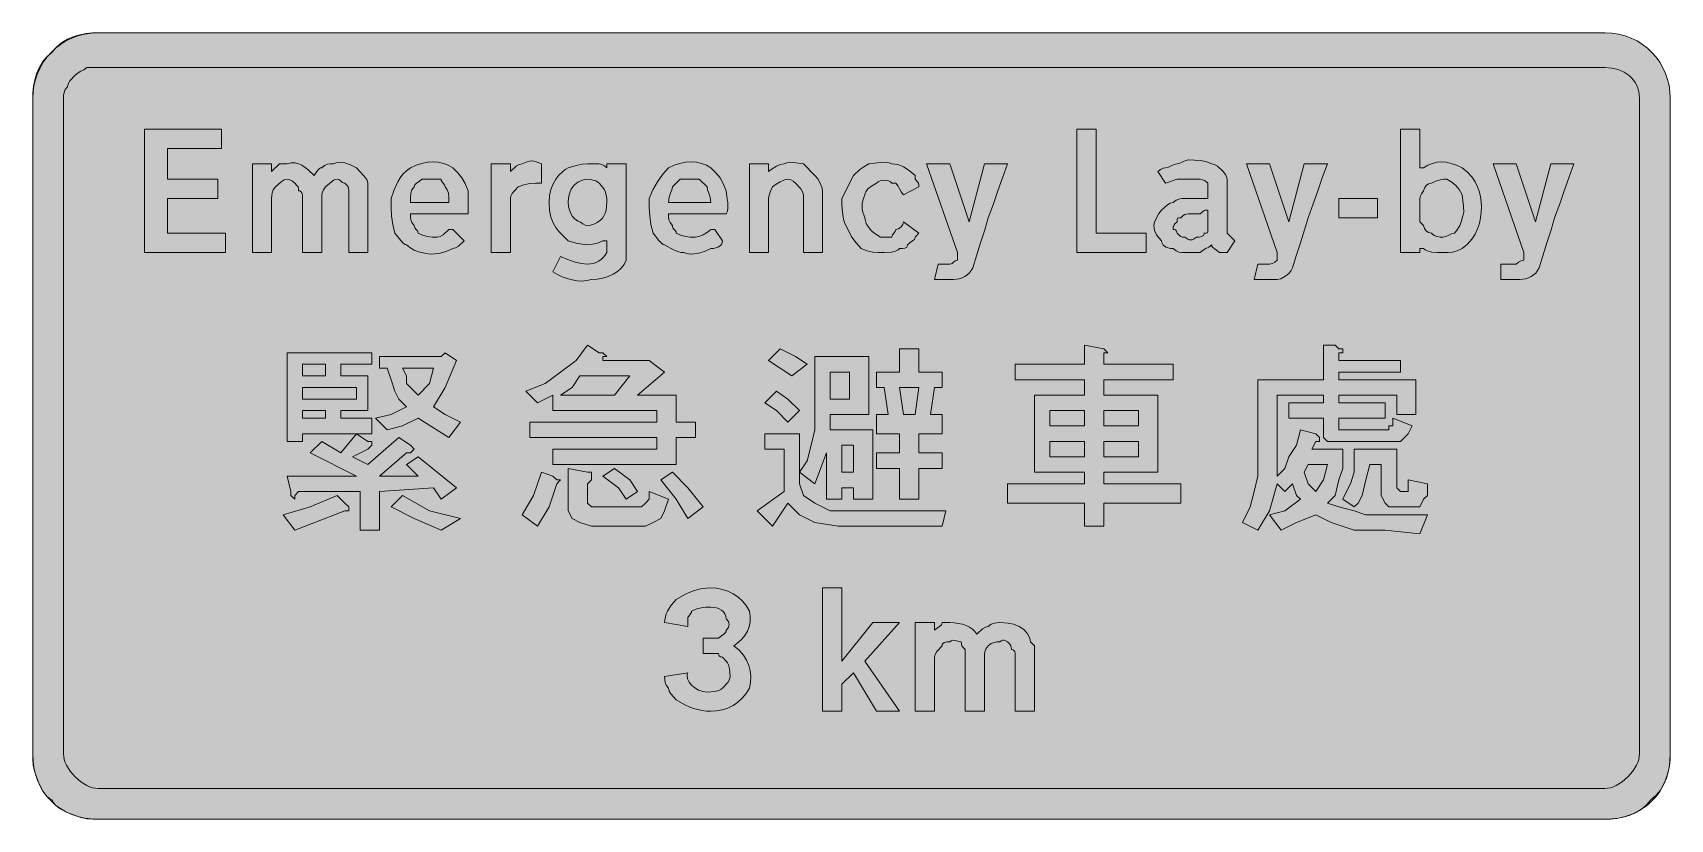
# Model space of a CAD drawing. Header units: metres. Extents: x 28 to 538, y 12 to 257.
import ezdxf

# ---------------------------------------------------------------- set-up
doc = ezdxf.new("R2010")
doc.units = ezdxf.units.M
for name, color, linetype, true_color in [('FILL_BLUE_0000FF', 7, 'Continuous', 0x0000ff), ('FILL_WHITE_FFFFFF', 7, 'Continuous', 0xffffff), ('STROKE_BLUE_0000FF', 7, 'Continuous', 0x0000ff)]:
    doc.layers.add(name, color=color, linetype=linetype, true_color=true_color)

msp = doc.modelspace()

# ---------------------------------------------------------------- hatches: boundary and pattern name
at = {"layer": 'FILL_BLUE_0000FF', "true_color": 0x0000ff}
h = msp.add_hatch(color=7, dxfattribs=at)
h.dxf.hatch_style = 1
h.paths.add_polyline_path([(520.14, 246.07), (522.17, 245.58), (524, 244.78), (525.6, 243.69), (526.3, 243.04), (526.91, 242.31), (527.45, 241.53), (527.91, 240.67), (528.27, 239.75), (528.53, 238.78), (528.69, 237.74), (528.75, 236.64), (528.75, 32.64), (528.69, 31.74), (528.52, 30.84), (528.24, 29.94), (527.85, 29.04), (526.73, 27.24), (525.15, 25.44), (523.35, 23.86), (521.55, 22.74), (520.65, 22.35), (519.75, 22.06), (518.85, 21.9), (517.95, 21.84), (48.75, 21.84), (47.85, 21.9), (46.95, 22.06), (46.05, 22.35), (45.15, 22.74), (43.35, 23.86), (41.55, 25.44), (39.98, 27.24), (38.85, 29.04), (38.46, 29.94), (38.18, 30.84), (38.01, 31.74), (37.95, 32.64), (37.95, 236.64), (37.97, 237.54), (38.1, 238.44), (38.46, 239.34), (39.15, 240.24), (39.36, 241.14), (39.9, 242.04), (41.55, 243.84), (42.45, 244.55), (43.35, 245.04), (44.25, 245.53), (45.15, 246.24), (48.75, 246.24), (517.95, 246.24), (520.14, 246.07)])
at = {"layer": 'FILL_WHITE_FFFFFF', "true_color": 0xffffff}
h = msp.add_hatch(color=7, dxfattribs=at)
h.dxf.hatch_style = 1
h.paths.add_polyline_path([(520.16, 256.93), (522.27, 256.61), (524.29, 256.08), (526.2, 255.37), (528, 254.48), (529.68, 253.43), (531.23, 252.23), (532.65, 250.89), (533.93, 249.42), (535.06, 247.84), (536.04, 246.16), (536.85, 244.38), (537.5, 242.53), (537.97, 240.62), (538.25, 238.65), (538.35, 236.64), (538.35, 32.64), (538.29, 30.79), (538.09, 28.87), (537.72, 26.92), (537.15, 24.99), (536.36, 23.11), (535.31, 21.33), (533.99, 19.7), (532.35, 18.24), (530.89, 16.6), (529.26, 15.28), (527.48, 14.23), (525.6, 13.44), (523.67, 12.87), (521.72, 12.5), (519.8, 12.3), (517.95, 12.24), (48.75, 12.24), (46.95, 12.26), (45.15, 12.39), (43.35, 12.75), (41.55, 13.44), (39.07, 14.36), (37.05, 15.39), (36.21, 15.98), (35.48, 16.65), (34.86, 17.39), (34.35, 18.24), (33.5, 18.75), (32.76, 19.36), (32.09, 20.1), (31.5, 20.94), (30.47, 22.96), (29.55, 25.44), (28.86, 27.24), (28.5, 29.04), (28.37, 30.84), (28.35, 32.64), (28.35, 236.64), (28.41, 238.49), (28.61, 240.41), (28.98, 242.36), (29.55, 244.29), (30.34, 246.17), (31.39, 247.95), (32.71, 249.58), (34.35, 251.04), (35.81, 252.68), (37.44, 254), (39.22, 255.05), (41.1, 255.84), (43.03, 256.41), (44.98, 256.78), (46.9, 256.98), (48.75, 257.04), (517.95, 257.04), (520.16, 256.93)])
h = msp.add_hatch(color=7, dxfattribs=at)
h.dxf.hatch_style = 1
h.paths.add_polyline_path([(63.15, 227.04), (87.15, 227.04), (87.15, 221.04), (70.35, 221.04), (70.35, 211.44), (85.95, 211.44), (85.95, 205.44), (70.35, 205.44), (70.35, 194.64), (88.35, 194.64), (88.35, 188.64), (63.15, 188.64), (63.15, 227.04)])
h = msp.add_hatch(color=7, dxfattribs=at)
h.dxf.hatch_style = 1
h.paths.add_polyline_path([(353.55, 227.04), (359.55, 227.04), (359.55, 194.64), (375.15, 194.64), (375.15, 188.64), (353.55, 188.64), (353.55, 227.04)])
h = msp.add_hatch(color=7, dxfattribs=at)
h.dxf.hatch_style = 1
h.paths.add_polyline_path([(464.27, 216.39), (465.66, 216.73), (467.1, 216.84), (468.59, 216.73), (470.16, 216.39), (471.8, 215.83), (473.55, 215.04), (475.19, 213.64), (476.51, 212.15), (477.56, 210.61), (478.35, 209.04), (478.92, 207.47), (479.29, 205.93), (479.49, 204.44), (479.55, 203.04), (479.49, 201.24), (479.29, 199.46), (478.92, 197.7), (478.35, 195.99), (477.56, 194.33), (476.51, 192.75), (475.19, 191.24), (473.55, 189.84), (471.94, 189.15), (470.55, 188.79), (469.16, 188.66), (467.55, 188.64), (465.77, 188.66), (464.1, 188.79), (462.66, 189.15), (462.05, 189.44), (461.55, 189.84), (460.35, 189.84), (460.35, 188.64), (454.35, 188.64), (454.35, 227.04), (460.35, 227.04), (460.35, 215.04), (461.55, 215.04), (462.9, 215.83), (464.27, 216.39)])
h.paths.add_polyline_path([(469.35, 194.04), (470.25, 194.45), (471.15, 194.64), (472.03, 195.73), (472.8, 197.04), (473.34, 198.35), (473.55, 199.44), (473.89, 200.34), (474.06, 201.24), (474, 203.04), (473.72, 204.84), (473.55, 206.64), (472.63, 208.23), (471.6, 209.49), (470.34, 210.52), (468.75, 211.44), (467.83, 211.42), (466.8, 211.29), (465.54, 210.93), (463.95, 210.24), (463.07, 210.03), (462.3, 209.49), (461.76, 208.72), (461.55, 207.84), (460.86, 206.94), (460.5, 206.04), (460.37, 205.14), (460.35, 204.24), (460.35, 200.64), (460.35, 198.24), (461.55, 197.04), (461.76, 196.16), (462.3, 195.39), (463.07, 194.85), (463.95, 194.64), (464.85, 193.95), (465.75, 193.59), (466.65, 193.46), (467.55, 193.44), (468.45, 193.63), (469.35, 194.04)], flags=16)
h = msp.add_hatch(color=7, dxfattribs=at)
h.dxf.hatch_style = 1
h.paths.add_polyline_path([(102.75, 213.84), (105.15, 216.24), (107.55, 216.24), (108.85, 216.53), (110.04, 216.52), (111.16, 216.26), (112.2, 215.79), (113.19, 215.15), (114.13, 214.38), (115.95, 212.64), (116.66, 213.52), (117.15, 214.29), (117.64, 214.83), (117.95, 214.99), (118.35, 215.04), (119.25, 215.73), (120.15, 216.09), (121.05, 216.22), (121.95, 216.24), (122.85, 216.58), (123.75, 216.73), (124.65, 216.7), (125.55, 216.54), (127.35, 215.9), (129.15, 215.04), (131.4, 212.64), (132.36, 211.33), (132.64, 210.74), (132.75, 210.24), (132.75, 209.04), (132.75, 207.84), (132.75, 188.64), (126.75, 188.64), (126.75, 206.64), (126.75, 207.84), (126.73, 208.55), (126.6, 209.04), (126.24, 209.53), (125.55, 210.24), (125.15, 210.29), (124.84, 210.43), (124.35, 210.84), (123.86, 211.25), (123.55, 211.39), (123.15, 211.44), (122.25, 211.23), (121.35, 210.69), (119.55, 209.04), (118.86, 208.14), (118.5, 207.24), (118.37, 206.34), (118.35, 205.44), (118.35, 188.64), (112.35, 188.64), (112.35, 206.64), (112.2, 207.24), (111.84, 207.65), (111.55, 207.79), (111.15, 207.84), (111.13, 208.55), (111, 209.04), (110.64, 209.53), (109.95, 210.24), (109.2, 210.84), (108.43, 211.25), (107.55, 211.44), (106.65, 211.23), (105.75, 210.69), (103.95, 209.04), (103.26, 208.14), (102.9, 207.24), (102.77, 206.34), (102.75, 205.44), (102.75, 188.64), (96.75, 188.64), (96.75, 216.24), (102.75, 216.24), (102.75, 213.84)])
h = msp.add_hatch(color=7, dxfattribs=at)
h.dxf.hatch_style = 1
h.paths.add_polyline_path([(147.15, 189.39), (145.84, 190.16), (144.75, 191.04), (144.3, 191.15), (143.85, 191.43), (142.95, 192.39), (141.15, 194.64), (140.46, 197.34), (140.1, 200.04), (139.97, 202.74), (139.95, 205.44), (140.89, 208.12), (142.05, 210.69), (142.79, 211.9), (143.66, 213.03), (144.71, 214.09), (145.95, 215.04), (147.75, 215.83), (149.53, 216.39), (151.29, 216.73), (153, 216.84), (154.66, 216.73), (156.24, 216.39), (157.75, 215.83), (159.15, 215.04), (160.74, 213.41), (162, 211.89), (163.03, 210.15), (163.95, 207.84), (163.95, 200.64), (145.95, 200.64), (145.97, 199.74), (146.1, 198.84), (146.46, 197.94), (147.15, 197.04), (147.2, 196.64), (147.34, 196.33), (147.75, 195.84), (148.16, 195.35), (148.3, 195.04), (148.35, 194.64), (149.96, 193.95), (151.35, 193.59), (152.74, 193.46), (154.35, 193.44), (155.25, 193.65), (156.15, 194.19), (157.95, 195.84), (159.15, 195.84), (162.75, 192.24), (160.95, 190.59), (160.05, 190.05), (159.15, 189.84), (157.14, 188.98), (154.8, 188.34), (153.54, 188.18), (152.23, 188.15), (150.9, 188.3), (149.55, 188.64), (148.46, 188.85), (147.15, 189.39)])
h.paths.add_polyline_path([(157.93, 205.83), (157.8, 207.09), (157.44, 208.12), (156.75, 209.04), (156.7, 209.44), (156.56, 209.75), (156.15, 210.24), (155.74, 210.73), (155.6, 211.04), (155.55, 211.44), (149.55, 211.44), (148.67, 210.73), (147.9, 210.24), (147.36, 209.75), (147.2, 209.44), (147.15, 209.04), (146.46, 208.12), (146.1, 207.09), (145.97, 205.83), (145.95, 204.24), (157.95, 204.24), (157.93, 205.83)], flags=16)
h = msp.add_hatch(color=7, dxfattribs=at)
h.dxf.hatch_style = 1
h.paths.add_polyline_path([(178.95, 215.49), (179.85, 216.03), (180.75, 216.24), (182.36, 216.91), (183.07, 217.08), (183.75, 217.14), (184.43, 217.08), (185.14, 216.91), (186.75, 216.24), (186.75, 210.24), (184.95, 210.22), (183.15, 210.09), (181.35, 209.73), (179.55, 209.04), (178.35, 207.84), (177.66, 206.96), (177.3, 206.19), (177.15, 205.44), (177.15, 188.64), (171.15, 188.64), (171.15, 216.24), (177.15, 216.24), (177.15, 213.84), (178.95, 215.49)])
h = msp.add_hatch(color=7, dxfattribs=at)
h.dxf.hatch_style = 1
h.paths.add_polyline_path([(197.61, 191.55), (195.15, 192.24), (193.2, 194.11), (192.2, 195.19), (191.25, 196.44), (190.42, 197.91), (189.75, 199.66), (189.31, 201.76), (189.15, 204.24), (189.31, 206.38), (189.75, 208.29), (190.42, 209.98), (191.25, 211.44), (192.2, 212.68), (193.2, 213.69), (194.2, 214.48), (195.15, 215.04), (197.61, 215.73), (199.5, 216.09), (201.15, 216.24), (204.75, 216.24), (205.63, 216.05), (206.4, 215.64), (207.15, 215.04), (207.15, 216.24), (213.15, 216.24), (213.15, 187.44), (213.15, 186.24), (212.54, 184.95), (211.63, 183.78), (210.47, 182.76), (209.1, 181.89), (207.56, 181.19), (205.89, 180.67), (204.14, 180.35), (202.35, 180.24), (200.95, 179.9), (199.46, 179.77), (197.92, 179.84), (196.35, 180.09), (194.78, 180.51), (193.24, 181.08), (191.75, 181.8), (190.35, 182.64), (192.75, 187.44), (194.74, 186.56), (196.95, 185.79), (199.16, 185.25), (201.15, 185.04), (202.05, 185.1), (202.93, 185.26), (203.79, 185.55), (204.6, 185.94), (205.36, 186.45), (206.04, 187.06), (206.65, 187.8), (207.15, 188.64), (207.15, 189.84), (207.15, 192.24), (205.95, 192.24), (204.19, 191.55), (202.65, 191.19), (201.15, 191.04), (199.5, 191.19), (197.61, 191.55)])
h.paths.add_polyline_path([(199.25, 211.06), (198.15, 210.54), (197.05, 209.68), (196.54, 209.1), (196.09, 208.4), (195.7, 207.58), (195.41, 206.62), (195.22, 205.51), (195.15, 204.24), (195.26, 202.95), (195.54, 201.78), (195.97, 200.76), (196.5, 199.89), (197.08, 199.19), (197.68, 198.67), (198.25, 198.35), (198.75, 198.24), (199.63, 197.55), (200.4, 197.19), (201.15, 197.04), (202.09, 197.15), (203.05, 197.42), (204.15, 197.94), (205.25, 198.8), (205.76, 199.38), (206.21, 200.08), (206.6, 200.9), (206.89, 201.86), (207.08, 202.97), (207.15, 204.24), (207.1, 205.48), (206.94, 206.53), (206.71, 207.4), (206.4, 208.14), (205.63, 209.3), (204.75, 210.24), (204.25, 210.64), (203.68, 210.93), (202.5, 211.29), (201.15, 211.44), (200.21, 211.33), (199.25, 211.06)], flags=16)
h = msp.add_hatch(color=7, dxfattribs=at)
h.dxf.hatch_style = 1
h.paths.add_polyline_path([(229.54, 188.85), (228.15, 189.39), (225.15, 191.04), (224.7, 191.15), (224.25, 191.43), (223.35, 192.39), (221.55, 194.64), (220.86, 197.34), (220.5, 200.04), (220.37, 202.74), (220.35, 205.44), (221.46, 208.12), (222.9, 210.69), (224.57, 213.03), (226.35, 215.04), (228.15, 215.83), (229.93, 216.39), (231.69, 216.73), (233.4, 216.84), (235.06, 216.73), (236.64, 216.39), (238.15, 215.83), (239.55, 215.04), (241.14, 213.41), (242.4, 211.89), (243.43, 210.15), (244.35, 207.84), (244.52, 206.04), (244.8, 204.24), (244.86, 202.44), (244.69, 201.54), (244.35, 200.64), (226.35, 200.64), (226.37, 199.74), (226.5, 198.84), (226.86, 197.94), (227.55, 197.04), (227.6, 196.64), (227.74, 196.33), (228.15, 195.84), (228.56, 195.35), (228.7, 195.04), (228.75, 194.64), (230.36, 193.95), (231.75, 193.59), (233.14, 193.46), (234.75, 193.44), (235.84, 193.65), (237.15, 194.19), (238.46, 194.96), (239.55, 195.84), (240.75, 195.84), (243.15, 192.24), (243.09, 191.79), (242.93, 191.36), (242.64, 190.95), (242.25, 190.59), (241.74, 190.28), (241.13, 190.05), (240.39, 189.89), (239.55, 189.84), (237.56, 188.98), (235.35, 188.34), (234.23, 188.18), (233.14, 188.15), (232.1, 188.3), (231.15, 188.64), (230.3, 188.69), (229.54, 188.85)])
h.paths.add_polyline_path([(239.36, 205.83), (238.95, 207.09), (238.54, 208.12), (238.35, 209.04), (235.95, 211.44), (229.95, 211.44), (227.55, 209.04), (227.36, 208.12), (226.95, 207.09), (226.54, 205.83), (226.35, 204.24), (239.55, 204.24), (239.36, 205.83)], flags=16)
h = msp.add_hatch(color=7, dxfattribs=at)
h.dxf.hatch_style = 1
h.paths.add_polyline_path([(262.46, 211.23), (261.15, 210.69), (259.84, 209.92), (258.75, 209.04), (258.15, 207.69), (257.74, 206.51), (257.55, 205.44), (257.55, 188.64), (251.55, 188.64), (251.55, 216.24), (257.55, 216.24), (257.55, 213.84), (258.64, 214.72), (259.95, 215.49), (261.26, 216.03), (262.35, 216.24), (263.2, 216.58), (263.96, 216.75), (265.35, 216.69), (266.74, 216.41), (268.35, 216.24), (271.95, 212.64), (272.83, 211.55), (273.6, 210.24), (274.14, 208.93), (274.35, 207.84), (274.35, 188.64), (268.35, 188.64), (268.35, 206.64), (268.14, 207.54), (267.6, 208.44), (265.95, 210.24), (265.2, 210.84), (264.43, 211.25), (263.55, 211.44), (262.46, 211.23)])
h = msp.add_hatch(color=7, dxfattribs=at)
h.dxf.hatch_style = 1
h.paths.add_polyline_path([(295.95, 193.44), (296, 193.84), (296.14, 194.15), (296.55, 194.64), (296.96, 195.13), (297.1, 195.44), (297.15, 195.84), (298.03, 196.05), (298.8, 196.59), (299.34, 197.36), (299.55, 198.24), (304.35, 194.64), (303.15, 193.44), (303.1, 193.04), (302.94, 192.73), (302.4, 192.24), (301.63, 191.75), (300.75, 191.04), (300.7, 190.64), (300.54, 190.35), (300, 189.99), (299.23, 189.86), (298.35, 189.84), (297.85, 189.44), (297.26, 189.15), (295.95, 188.79), (293.55, 188.64), (291.75, 188.66), (289.95, 188.79), (288.15, 189.15), (286.35, 189.84), (284.76, 191.64), (283.5, 193.44), (281.55, 197.04), (281.15, 197.99), (280.86, 199.03), (280.5, 201.24), (280.37, 203.45), (280.35, 205.44), (283.95, 212.64), (285.9, 214.44), (287.16, 215.34), (288.75, 216.24), (290.55, 216.41), (292.35, 216.69), (294.15, 216.75), (295.05, 216.58), (295.95, 216.24), (296.85, 216.18), (297.75, 216.01), (298.65, 215.73), (299.55, 215.34), (301.35, 214.21), (303.15, 212.64), (303.15, 211.44), (303.84, 210.73), (304.2, 210.24), (304.33, 209.75), (304.35, 209.04), (299.55, 206.64), (298.84, 207.54), (298.35, 208.44), (297.86, 209.34), (297.15, 210.24), (295.95, 210.24), (295.45, 210.63), (294.86, 210.91), (294.22, 211.08), (293.55, 211.14), (292.88, 211.08), (292.24, 210.91), (291.65, 210.63), (291.15, 210.24), (289.58, 209.34), (288.45, 208.44), (287.78, 207.54), (287.61, 207.09), (287.55, 206.64), (287.16, 205.74), (286.88, 204.84), (286.71, 203.94), (286.65, 203.04), (286.71, 202.14), (286.88, 201.24), (287.16, 200.34), (287.55, 199.44), (287.66, 198.54), (287.96, 197.66), (288.44, 196.8), (289.05, 195.99), (289.78, 195.23), (290.59, 194.55), (292.35, 193.44), (295.95, 193.44)])
h = msp.add_hatch(color=7, dxfattribs=at)
h.dxf.hatch_style = 1
h.paths.add_polyline_path([(316.35, 188.64), (306.75, 216.24), (313.95, 216.24), (319.95, 198.24), (324.75, 216.24), (331.95, 216.24), (330.34, 211.93), (328.95, 207.84), (327.56, 203.75), (325.95, 199.44), (324.86, 195.65), (323.55, 191.64), (322.24, 187.63), (321.15, 183.84), (320.65, 183), (320.04, 182.26), (319.36, 181.65), (318.6, 181.14), (317.79, 180.75), (316.93, 180.46), (316.05, 180.3), (315.15, 180.24), (312.75, 180.24), (309.15, 180.24), (310.35, 185.04), (313.95, 185.04), (314.35, 185.09), (314.66, 185.23), (315.15, 185.64), (315.64, 186.05), (315.95, 186.19), (316.35, 186.24), (316.35, 188.64)])
h = msp.add_hatch(color=7, dxfattribs=at)
h.dxf.hatch_style = 1
h.paths.add_polyline_path([(379.63, 214.53), (380.4, 214.89), (381.15, 215.04), (382.05, 215.23), (382.95, 215.64), (383.85, 216.05), (384.75, 216.24), (385.65, 216.43), (386.55, 216.84), (387.45, 217.25), (388.35, 217.44), (390.15, 217.42), (391.95, 217.29), (393.75, 216.93), (395.55, 216.24), (396.45, 216.03), (397.35, 215.49), (399.15, 213.84), (399.84, 212.94), (400.2, 212.04), (400.33, 211.14), (400.35, 210.24), (400.35, 204.24), (400.35, 195.84), (400.35, 194.64), (401.55, 193.44), (402.75, 192.24), (400.35, 188.64), (397.95, 188.64), (397.07, 189.35), (396.3, 189.84), (395.76, 190.33), (395.6, 190.64), (395.55, 191.04), (394.65, 190.33), (393.75, 189.84), (392.85, 189.35), (391.95, 188.64), (387.15, 188.64), (386.25, 188.66), (385.35, 188.79), (384.45, 189.15), (383.55, 189.84), (382.71, 189.89), (381.98, 190.05), (381.36, 190.28), (380.85, 190.59), (380.46, 190.95), (380.18, 191.36), (380.01, 191.79), (379.95, 192.24), (379.07, 193.16), (378.3, 194.19), (377.76, 195.45), (377.6, 196.19), (377.55, 197.04), (377.76, 198.13), (378.3, 199.44), (379.07, 200.75), (379.95, 201.84), (381.75, 203.49), (382.65, 204.03), (383.55, 204.24), (384.45, 204.93), (385.35, 205.29), (386.25, 205.42), (387.15, 205.44), (390.75, 205.44), (394.35, 205.44), (394.35, 207.84), (394.35, 209.04), (394.35, 210.24), (393.47, 210.93), (392.7, 211.29), (391.95, 211.44), (387.15, 211.44), (385.95, 211.44), (384.75, 211.44), (381.15, 210.24), (378.75, 213.84), (379.63, 214.53)])
h.paths.add_polyline_path([(388.5, 192.6), (388.95, 192.54), (389.4, 192.6), (389.85, 192.76), (390.75, 193.44), (391.63, 193.46), (392.4, 193.59), (392.94, 193.95), (393.1, 194.24), (393.15, 194.64), (393.84, 194.66), (394.2, 194.79), (394.33, 195.15), (394.35, 195.84), (394.35, 197.04), (394.35, 201.84), (393.64, 201.82), (393.15, 201.69), (392.66, 201.33), (391.95, 200.64), (388.35, 200.64), (387.64, 200.62), (387.15, 200.49), (386.66, 200.13), (385.95, 199.44), (385.26, 199.42), (384.9, 199.29), (384.77, 198.93), (384.75, 198.24), (384.06, 197.53), (383.7, 197.04), (383.57, 196.55), (383.55, 195.84), (383.95, 195.79), (384.24, 195.65), (384.6, 195.24), (384.75, 194.64), (385.46, 193.95), (385.95, 193.59), (386.44, 193.46), (387.15, 193.44), (388.05, 192.76), (388.5, 192.6)], flags=16)
h = msp.add_hatch(color=7, dxfattribs=at)
h.dxf.hatch_style = 1
h.paths.add_polyline_path([(415.95, 188.64), (406.35, 216.24), (413.55, 216.24), (419.55, 198.24), (424.35, 216.24), (431.55, 216.24), (429.94, 211.93), (428.55, 207.84), (427.16, 203.75), (425.55, 199.44), (424.46, 195.65), (423.15, 191.64), (421.84, 187.63), (420.75, 183.84), (420.25, 183), (419.66, 182.26), (419.02, 181.65), (418.35, 181.14), (417.04, 180.46), (415.95, 180.24), (412.35, 180.24), (408.75, 180.24), (409.95, 185.04), (413.55, 185.04), (414.43, 185.23), (415.2, 185.64), (415.95, 186.24), (415.95, 188.64)])
h = msp.add_hatch(color=7, dxfattribs=at)
h.dxf.hatch_style = 1
h.paths.add_polyline_path([(492.75, 188.64), (483.15, 216.24), (490.35, 216.24), (496.35, 198.24), (501.15, 216.24), (508.35, 216.24), (506.74, 211.93), (505.35, 207.84), (503.96, 203.75), (502.35, 199.44), (501.26, 195.65), (499.95, 191.64), (498.64, 187.63), (497.55, 183.84), (497.05, 183), (496.44, 182.26), (495.76, 181.65), (495, 181.14), (494.19, 180.75), (493.33, 180.46), (492.45, 180.3), (491.55, 180.24), (489.15, 180.24), (485.55, 180.24), (485.55, 185.04), (490.35, 185.04), (491.1, 185.64), (491.87, 186.05), (492.75, 186.24), (492.75, 188.64)])
h = msp.add_hatch(color=7, dxfattribs=at)
h.dxf.hatch_style = 1
h.paths.add_polyline_path([(447.15, 205.44), (447.15, 199.44), (435.15, 199.44), (435.15, 205.44), (447.15, 205.44)])
h = msp.add_hatch(color=7, dxfattribs=at)
h.dxf.hatch_style = 1
h.paths.add_polyline_path([(225.15, 151.44), (216.75, 144.24), (228.75, 144.24), (228.75, 135.84), (234.75, 135.84), (234.75, 131.04), (228.75, 131.04), (228.75, 122.64), (190.35, 122.64), (190.35, 127.44), (222.75, 127.44), (222.75, 131.04), (183.15, 131.04), (183.15, 135.84), (222.75, 135.84), (222.75, 139.44), (190.35, 139.44), (190.35, 144.24), (185.55, 141.84), (181.95, 145.44), (187.95, 147.84), (192.75, 151.44), (197.55, 155.04), (201.15, 159.84), (204.75, 157.44), (205.95, 157.44), (207.15, 156.24), (205.95, 156.24), (205.95, 155.04), (219.15, 155.04), (220.35, 155.04), (225.15, 151.44)])
h.paths.add_polyline_path([(192.75, 144.24), (209.55, 144.24), (214.35, 150.24), (198.75, 150.24), (196.35, 146.64), (192.75, 144.24)], flags=16)
h = msp.add_hatch(color=7, dxfattribs=at)
h.dxf.hatch_style = 1
h.paths.add_polyline_path([(265.95, 156.24), (269.55, 153.84), (264.75, 150.24), (261.15, 152.64), (257.55, 155.04), (261.15, 158.64), (265.95, 156.24)])
h = msp.add_hatch(color=7, dxfattribs=at)
h.dxf.hatch_style = 1
h.paths.add_polyline_path([(304.35, 158.64), (304.35, 157.44), (304.35, 156.24), (304.35, 151.44), (311.55, 151.44), (311.55, 146.64), (309.15, 146.64), (307.95, 138.24), (311.55, 138.24), (311.55, 132.24), (304.35, 132.24), (304.35, 126.24), (311.55, 126.24), (311.55, 121.44), (304.35, 121.44), (304.35, 111.84), (298.35, 111.84), (298.35, 121.44), (291.15, 121.44), (291.15, 126.24), (298.35, 126.24), (298.35, 132.24), (291.15, 132.24), (291.15, 138.24), (294.75, 138.24), (293.55, 146.64), (291.15, 146.64), (291.15, 151.44), (298.35, 151.44), (298.35, 158.64), (303.15, 158.64), (304.35, 158.64)])
h.paths.add_polyline_path([(304.35, 146.64), (298.35, 146.64), (299.55, 138.24), (303.15, 138.24), (304.35, 146.64)], flags=16)
h = msp.add_hatch(color=7, dxfattribs=at)
h.dxf.hatch_style = 1
h.paths.add_polyline_path([(361.95, 157.44), (361.95, 156.24), (361.95, 153.84), (383.55, 153.84), (383.55, 149.04), (361.95, 149.04), (361.95, 144.24), (378.75, 144.24), (378.75, 120.24), (361.95, 120.24), (361.95, 116.64), (385.95, 116.64), (385.95, 110.64), (361.95, 110.64), (361.95, 103.44), (355.95, 103.44), (355.95, 110.64), (331.95, 110.64), (331.95, 116.64), (355.95, 116.64), (355.95, 120.24), (340.35, 120.24), (340.35, 144.24), (355.95, 144.24), (355.95, 149.04), (334.35, 149.04), (334.35, 153.84), (355.95, 153.84), (355.95, 159.84), (361.95, 158.64), (363.15, 157.44), (361.95, 157.44)])
h.paths.add_polyline_path([(355.95, 134.64), (355.95, 139.44), (345.15, 139.44), (345.15, 134.64), (355.95, 134.64)], flags=16)
h.paths.add_polyline_path([(345.15, 125.04), (355.95, 125.04), (355.95, 129.84), (345.15, 129.84), (345.15, 125.04)], flags=16)
h.paths.add_polyline_path([(361.95, 139.44), (361.95, 134.64), (372.75, 134.64), (372.75, 139.44), (361.95, 139.44)], flags=16)
h.paths.add_polyline_path([(372.75, 129.84), (361.95, 129.84), (361.95, 125.04), (372.75, 125.04), (372.75, 129.84)], flags=16)
h = msp.add_hatch(color=7, dxfattribs=at)
h.dxf.hatch_style = 1
h.paths.add_polyline_path([(433.95, 159.84), (435.15, 158.64), (436.35, 158.64), (436.35, 157.44), (435.15, 157.44), (435.15, 155.04), (454.35, 155.04), (454.35, 151.44), (435.15, 151.44), (435.15, 149.04), (459.15, 149.04), (459.15, 138.24), (453.15, 138.24), (453.15, 144.24), (435.15, 144.24), (435.15, 141.84), (449.55, 141.84), (449.55, 137.04), (435.15, 137.04), (435.15, 135.84), (435.15, 133.44), (437.55, 133.44), (448.35, 133.44), (450.75, 133.44), (450.75, 134.64), (451.95, 134.64), (451.95, 137.04), (457.95, 134.64), (456.75, 132.24), (455.55, 131.04), (454.35, 129.84), (451.95, 129.84), (433.95, 129.84), (431.55, 129.84), (430.35, 131.04), (430.35, 132.24), (430.35, 133.44), (430.35, 137.04), (419.55, 137.04), (419.55, 141.84), (430.35, 141.84), (430.35, 144.24), (415.95, 144.24), (415.95, 126.24), (415.95, 119.04), (418.35, 121.44), (419.55, 125.04), (421.95, 128.64), (423.15, 133.44), (427.95, 132.24), (429.15, 131.04), (429.15, 129.84), (427.95, 129.84), (426.75, 127.44), (436.35, 127.44), (436.35, 121.44), (435.15, 117.84), (433.95, 113.04), (431.55, 110.64), (435.15, 109.44), (439.95, 108.24), (443.55, 107.04), (448.35, 107.04), (462.75, 107.04), (460.35, 101.04), (449.55, 102.24), (439.95, 102.24), (432.75, 104.64), (427.95, 107.04), (421.95, 104.64), (417.15, 102.24), (413.55, 107.04), (418.35, 108.24), (423.15, 111.84), (421.95, 113.04), (420.75, 116.64), (418.35, 114.24), (415.95, 116.64), (413.55, 108.24), (409.95, 102.24), (405.15, 104.64), (407.55, 109.44), (408.75, 114.24), (409.95, 119.04), (409.95, 123.84), (409.95, 149.04), (430.35, 149.04), (430.35, 159.84), (433.95, 159.84)])
h.paths.add_polyline_path([(425.55, 116.64), (427.95, 114.24), (430.35, 117.84), (431.55, 122.64), (425.55, 122.64), (424.35, 120.24), (425.55, 116.64)], flags=16)
h = msp.add_hatch(color=7, dxfattribs=at)
h.dxf.hatch_style = 1
h.paths.add_polyline_path([(124.35, 150.24), (132.75, 150.24), (132.75, 139.44), (124.35, 139.44), (124.35, 137.04), (133.95, 137.04), (133.95, 132.24), (112.35, 132.24), (112.35, 129.84), (107.55, 129.84), (107.55, 157.44), (133.95, 157.44), (133.95, 153.84), (124.35, 153.84), (124.35, 150.24)])
h.paths.add_polyline_path([(112.35, 137.04), (119.55, 137.04), (119.55, 139.44), (112.35, 139.44), (112.35, 137.04)], flags=16)
h.paths.add_polyline_path([(112.35, 153.84), (112.35, 150.24), (119.55, 150.24), (119.55, 153.84), (112.35, 153.84)], flags=16)
h.paths.add_polyline_path([(129.15, 146.64), (112.35, 146.64), (112.35, 143.04), (129.15, 143.04), (129.15, 146.64)], flags=16)
h = msp.add_hatch(color=7, dxfattribs=at)
h.dxf.hatch_style = 1
h.paths.add_polyline_path([(156.75, 157.44), (160.35, 155.04), (156.75, 146.64), (153.15, 140.64), (156.75, 138.24), (161.55, 135.84), (157.95, 131.04), (148.35, 137.04), (143.55, 134.64), (138.75, 133.44), (135.15, 137.04), (139.95, 138.24), (144.75, 140.64), (142.35, 143.04), (141.15, 145.44), (139.95, 149.04), (138.75, 152.64), (136.35, 152.64), (136.35, 156.24), (155.55, 156.24), (156.75, 157.44)])
h.paths.add_polyline_path([(144.75, 147.84), (147.15, 145.44), (148.35, 144.24), (151.95, 147.84), (153.15, 152.64), (143.55, 152.64), (144.75, 150.24), (144.75, 147.84)], flags=16)
h = msp.add_hatch(color=7, dxfattribs=at)
h.dxf.hatch_style = 1
h.paths.add_polyline_path([(276.75, 133.44), (289.95, 133.44), (289.95, 111.84), (283.95, 111.84), (283.95, 115.44), (280.35, 115.44), (280.35, 111.84), (275.55, 111.84), (275.55, 126.24), (271.95, 116.64), (267.15, 120.24), (269.55, 123.84), (270.75, 128.64), (271.95, 133.44), (271.95, 139.44), (271.95, 156.24), (288.75, 156.24), (288.75, 138.24), (276.75, 138.24), (276.75, 133.44)])
h.paths.add_polyline_path([(280.35, 128.64), (280.35, 120.24), (283.95, 120.24), (283.95, 128.64), (280.35, 128.64)], flags=16)
h.paths.add_polyline_path([(282.75, 151.44), (276.75, 151.44), (276.75, 143.04), (282.75, 143.04), (282.75, 151.44)], flags=16)
h = msp.add_hatch(color=7, dxfattribs=at)
h.dxf.hatch_style = 1
h.paths.add_polyline_path([(263.55, 143.04), (267.15, 139.44), (263.55, 135.84), (259.95, 139.44), (256.35, 141.84), (259.95, 145.44), (263.55, 143.04)])
h = msp.add_hatch(color=7, dxfattribs=at)
h.dxf.hatch_style = 1
h.paths.add_polyline_path([(124.35, 126.24), (129.15, 132.24), (132.75, 129.84), (133.95, 129.84), (133.95, 128.64), (132.75, 127.44), (127.95, 125.04), (132.75, 122.64), (142.35, 131.04), (145.95, 128.64), (147.15, 127.44), (145.95, 126.24), (144.75, 126.24), (136.35, 119.04), (148.35, 119.04), (144.75, 122.64), (148.35, 125.04), (154.35, 120.24), (160.35, 115.44), (155.55, 111.84), (153.15, 115.44), (136.35, 114.24), (136.35, 102.24), (130.35, 102.24), (130.35, 114.24), (111.15, 114.24), (109.95, 113.04), (109.95, 111.84), (108.75, 113.04), (108.75, 114.24), (107.55, 119.04), (129.15, 119.04), (114.75, 126.24), (118.35, 129.84), (124.35, 126.24)])
h = msp.add_hatch(color=7, dxfattribs=at)
h.dxf.hatch_style = 1
h.paths.add_polyline_path([(267.15, 132.24), (267.15, 116.64), (268.35, 113.04), (271.95, 110.64), (276.75, 108.24), (282.75, 108.24), (312.75, 108.24), (311.55, 103.44), (287.55, 103.44), (279.15, 103.44), (271.95, 104.64), (267.15, 107.04), (263.55, 110.64), (258.75, 103.44), (253.95, 108.24), (262.35, 114.24), (262.35, 127.44), (256.35, 127.44), (256.35, 132.24), (267.15, 132.24)])
h = msp.add_hatch(color=7, dxfattribs=at)
h.dxf.hatch_style = 1
h.paths.add_polyline_path([(453.15, 127.44), (453.15, 116.64), (453.15, 115.44), (454.35, 114.24), (455.55, 114.24), (456.75, 114.24), (456.75, 117.84), (462.75, 116.64), (462.75, 113.04), (461.55, 111.84), (460.35, 109.44), (457.95, 109.44), (453.15, 109.44), (450.75, 109.44), (449.55, 110.64), (448.35, 113.04), (448.35, 114.24), (448.35, 122.64), (444.75, 122.64), (443.55, 117.84), (442.35, 113.04), (441.15, 110.64), (439.95, 109.44), (436.35, 111.84), (437.55, 114.24), (438.75, 116.64), (439.95, 120.24), (439.95, 123.84), (439.95, 127.44), (453.15, 127.44)])
h = msp.add_hatch(color=7, dxfattribs=at)
h.dxf.hatch_style = 1
h.paths.add_polyline_path([(184.35, 113.04), (186.75, 120.24), (190.35, 119.04), (191.55, 117.84), (192.75, 117.84), (191.55, 116.64), (189.15, 109.44), (185.55, 103.44), (180.75, 107.04), (184.35, 113.04)])
h = msp.add_hatch(color=7, dxfattribs=at)
h.dxf.hatch_style = 1
h.paths.add_polyline_path([(201.15, 120.24), (202.35, 120.24), (202.35, 119.04), (202.35, 117.84), (201.15, 116.64), (201.15, 111.84), (201.15, 110.64), (202.35, 109.44), (204.75, 109.44), (215.55, 109.44), (217.95, 109.44), (219.15, 110.64), (220.35, 111.84), (220.35, 114.24), (226.35, 111.84), (225.15, 108.24), (223.95, 105.84), (221.55, 104.64), (219.15, 103.44), (216.75, 103.44), (202.35, 103.44), (198.75, 104.64), (196.35, 105.84), (195.15, 108.24), (195.15, 110.64), (195.15, 121.44), (201.15, 120.24)])
h = msp.add_hatch(color=7, dxfattribs=at)
h.dxf.hatch_style = 1
h.paths.add_polyline_path([(210.75, 115.44), (205.95, 119.04), (209.55, 121.44), (214.35, 117.84), (216.75, 114.24), (213.15, 111.84), (210.75, 115.44)])
h = msp.add_hatch(color=7, dxfattribs=at)
h.dxf.hatch_style = 1
h.paths.add_polyline_path([(228.75, 111.84), (223.95, 117.84), (227.55, 120.24), (232.35, 115.44), (237.15, 109.44), (232.35, 105.84), (228.75, 111.84)])
h = msp.add_hatch(color=7, dxfattribs=at)
h.dxf.hatch_style = 1
h.paths.add_polyline_path([(114.75, 109.44), (123.15, 113.04), (125.55, 110.64), (126.75, 109.44), (126.75, 108.24), (125.55, 108.24), (109.95, 102.24), (106.35, 107.04), (114.75, 109.44)])
h = msp.add_hatch(color=7, dxfattribs=at)
h.dxf.hatch_style = 1
h.paths.add_polyline_path([(151.95, 108.24), (161.55, 105.84), (155.55, 102.24), (147.15, 105.84), (139.95, 109.44), (143.55, 113.04), (151.95, 108.24)])
h = msp.add_hatch(color=7, dxfattribs=at)
h.dxf.hatch_style = 1
h.paths.add_polyline_path([(245.4, 59.04), (245.04, 60.35), (244.75, 60.94), (244.35, 61.44), (243.15, 62.64), (242.55, 62.79), (242.14, 63.15), (242, 63.44), (241.95, 63.84), (237.15, 63.84), (237.15, 68.64), (240.75, 68.64), (241.95, 68.64), (242.83, 69.35), (243.6, 69.84), (244.14, 70.33), (244.3, 70.64), (244.35, 71.04), (245.03, 71.94), (245.19, 72.39), (245.25, 72.84), (245.19, 73.29), (245.03, 73.74), (244.35, 74.64), (244.24, 75.48), (243.94, 76.21), (243.46, 76.83), (242.85, 77.34), (242.12, 77.73), (241.31, 78.01), (240.45, 78.18), (239.55, 78.24), (237.94, 78.22), (236.55, 78.09), (235.16, 77.73), (233.55, 77.04), (233.5, 76.64), (233.36, 76.33), (232.95, 75.84), (232.54, 75.35), (232.4, 75.04), (232.35, 74.64), (232.35, 72.24), (225.15, 73.44), (225.21, 74.34), (225.38, 75.24), (225.66, 76.14), (226.05, 77.04), (227.18, 78.84), (228.75, 80.64), (231.45, 82.21), (232.8, 82.83), (234.15, 83.34), (235.5, 83.73), (236.85, 84.01), (238.2, 84.18), (239.55, 84.24), (241.35, 84.13), (243.11, 83.79), (244.82, 83.23), (246.45, 82.44), (247.96, 81.43), (249.34, 80.19), (250.54, 78.73), (251.55, 77.04), (251.84, 75.3), (251.81, 73.66), (251.51, 72.15), (250.95, 70.74), (250.17, 69.45), (249.19, 68.26), (248.04, 67.2), (246.75, 66.24), (248.38, 64.84), (249.69, 63.33), (250.69, 61.75), (251.4, 60.09), (251.82, 58.38), (251.98, 56.62), (251.89, 54.84), (251.55, 53.04), (250.54, 51.35), (249.34, 49.89), (247.96, 48.65), (246.45, 47.64), (244.82, 46.85), (243.11, 46.29), (241.35, 45.95), (239.55, 45.84), (238.2, 45.9), (236.85, 46.06), (235.5, 46.35), (234.15, 46.74), (232.8, 47.25), (231.45, 47.86), (228.75, 49.44), (227.1, 51.24), (226.56, 52.14), (226.35, 53.04), (225.66, 53.94), (225.3, 54.84), (225.17, 55.74), (225.15, 56.64), (232.35, 57.84), (232.18, 57.38), (232.12, 56.89), (232.28, 55.89), (232.77, 54.89), (233.55, 53.94), (234.55, 53.11), (235.73, 52.44), (237.01, 52), (238.35, 51.84), (240.75, 51.99), (242.06, 52.35), (242.65, 52.64), (243.15, 53.04), (244.8, 54.84), (245.34, 55.74), (245.55, 56.64), (245.4, 59.04)])
h = msp.add_hatch(color=7, dxfattribs=at)
h.dxf.hatch_style = 1
h.paths.add_polyline_path([(289.95, 73.44), (298.35, 73.44), (287.55, 61.44), (298.35, 45.84), (291.15, 45.84), (283.95, 57.84), (280.35, 54.24), (280.35, 45.84), (274.35, 45.84), (274.35, 84.24), (280.35, 84.24), (280.35, 61.44), (289.95, 73.44)])
h = msp.add_hatch(color=7, dxfattribs=at)
h.dxf.hatch_style = 1
h.paths.add_polyline_path([(309.15, 71.04), (310.03, 71.75), (310.8, 72.24), (311.34, 72.73), (311.5, 73.04), (311.55, 73.44), (313.95, 73.44), (315.3, 73.38), (316.61, 73.21), (317.87, 72.93), (319.05, 72.54), (320.11, 72.03), (321.04, 71.41), (321.79, 70.68), (322.35, 69.84), (324.15, 71.49), (325.05, 72.03), (325.95, 72.24), (326.85, 72.93), (327.75, 73.29), (328.65, 73.42), (329.55, 73.44), (332.1, 73.29), (333.77, 72.93), (335.55, 72.24), (336.39, 71.74), (337.13, 71.15), (337.74, 70.51), (338.25, 69.84), (338.93, 68.53), (339.15, 67.44), (340.35, 66.24), (340.35, 65.04), (340.35, 45.84), (334.35, 45.84), (334.35, 63.84), (334.2, 64.44), (333.84, 64.85), (333.55, 64.99), (333.15, 65.04), (333.13, 65.75), (333, 66.24), (332.64, 66.73), (331.95, 67.44), (331.2, 67.89), (330.84, 67.97), (330.43, 67.95), (330, 67.78), (329.55, 67.44), (328.65, 67.42), (327.75, 67.29), (326.85, 66.93), (325.95, 66.24), (325.26, 65.34), (324.9, 64.44), (324.77, 63.54), (324.75, 62.64), (324.75, 45.84), (318.75, 45.84), (318.75, 63.84), (318.75, 65.04), (318.06, 65.75), (317.7, 66.24), (317.57, 66.73), (317.55, 67.44), (316.65, 67.61), (315.75, 67.89), (314.85, 67.95), (314.4, 67.78), (313.95, 67.44), (313.07, 67.42), (312.3, 67.29), (311.76, 66.93), (311.6, 66.64), (311.55, 66.24), (309.9, 64.44), (309.36, 63.54), (309.15, 62.64), (309.15, 45.84), (303.15, 45.84), (303.15, 73.44), (309.15, 73.44), (309.15, 71.04)])

# ---------------------------------------------------------------- linework, layer by layer
at = {"layer": 'FILL_BLUE_0000FF', "lineweight": 0, "true_color": 0x0000ff}
msp.add_lwpolyline([(520.14, 246.07), (522.17, 245.58), (524, 244.78), (525.6, 243.69), (526.3, 243.04), (526.91, 242.31), (527.45, 241.53), (527.91, 240.67), (528.27, 239.75), (528.53, 238.78), (528.69, 237.74), (528.75, 236.64), (528.75, 32.64), (528.69, 31.74), (528.52, 30.84), (528.24, 29.94), (527.85, 29.04), (526.73, 27.24), (525.15, 25.44), (523.35, 23.86), (521.55, 22.74), (520.65, 22.35), (519.75, 22.06), (518.85, 21.9), (517.95, 21.84), (48.75, 21.84), (47.85, 21.9), (46.95, 22.06), (46.05, 22.35), (45.15, 22.74), (43.35, 23.86), (41.55, 25.44), (39.98, 27.24), (38.85, 29.04), (38.46, 29.94), (38.18, 30.84), (38.01, 31.74), (37.95, 32.64), (37.95, 236.64), (37.97, 237.54), (38.1, 238.44), (38.46, 239.34), (39.15, 240.24), (39.36, 241.14), (39.9, 242.04), (41.55, 243.84), (42.45, 244.55), (43.35, 245.04), (44.25, 245.53), (45.15, 246.24), (48.75, 246.24), (517.95, 246.24)], close=True, dxfattribs=at)
at = {"layer": 'FILL_WHITE_FFFFFF', "lineweight": 0, "true_color": 0xffffff}
for points in [[(520.16, 256.93), (522.27, 256.61), (524.29, 256.08), (526.2, 255.37), (528, 254.48), (529.68, 253.43), (531.23, 252.23), (532.65, 250.89), (533.93, 249.42), (535.06, 247.84), (536.04, 246.16), (536.85, 244.38), (537.5, 242.53), (537.97, 240.62), (538.25, 238.65), (538.35, 236.64), (538.35, 32.64), (538.29, 30.79), (538.09, 28.87), (537.72, 26.92), (537.15, 24.99), (536.36, 23.11), (535.31, 21.33), (533.99, 19.7), (532.35, 18.24), (530.89, 16.6), (529.26, 15.28), (527.48, 14.23), (525.6, 13.44), (523.67, 12.87), (521.72, 12.5), (519.8, 12.3), (517.95, 12.24), (48.75, 12.24), (46.95, 12.26), (45.15, 12.39), (43.35, 12.75), (41.55, 13.44), (39.07, 14.36), (37.05, 15.39), (36.21, 15.98), (35.48, 16.65), (34.86, 17.39), (34.35, 18.24), (33.5, 18.75), (32.76, 19.36), (32.09, 20.1), (31.5, 20.94), (30.47, 22.96), (29.55, 25.44), (28.86, 27.24), (28.5, 29.04), (28.37, 30.84), (28.35, 32.64), (28.35, 236.64), (28.41, 238.49), (28.61, 240.41), (28.98, 242.36), (29.55, 244.29), (30.34, 246.17), (31.39, 247.95), (32.71, 249.58), (34.35, 251.04), (35.81, 252.68), (37.44, 254), (39.22, 255.05), (41.1, 255.84), (43.03, 256.41), (44.98, 256.78), (46.9, 256.98), (48.75, 257.04), (517.95, 257.04)], [(63.15, 227.04), (87.15, 227.04), (87.15, 221.04), (70.35, 221.04), (70.35, 211.44), (85.95, 211.44), (85.95, 205.44), (70.35, 205.44), (70.35, 194.64), (88.35, 194.64), (88.35, 188.64), (63.15, 188.64)], [(353.55, 227.04), (359.55, 227.04), (359.55, 194.64), (375.15, 194.64), (375.15, 188.64), (353.55, 188.64)], [(464.27, 216.39), (465.66, 216.73), (467.1, 216.84), (468.59, 216.73), (470.16, 216.39), (471.8, 215.83), (473.55, 215.04), (475.19, 213.64), (476.51, 212.15), (477.56, 210.61), (478.35, 209.04), (478.92, 207.47), (479.29, 205.93), (479.49, 204.44), (479.55, 203.04), (479.49, 201.24), (479.29, 199.46), (478.92, 197.7), (478.35, 195.99), (477.56, 194.33), (476.51, 192.75), (475.19, 191.24), (473.55, 189.84), (471.94, 189.15), (470.55, 188.79), (469.16, 188.66), (467.55, 188.64), (465.77, 188.66), (464.1, 188.79), (462.66, 189.15), (462.05, 189.44), (461.55, 189.84), (460.35, 189.84), (460.35, 188.64), (454.35, 188.64), (454.35, 227.04), (460.35, 227.04), (460.35, 215.04), (461.55, 215.04), (462.9, 215.83)], [(102.75, 213.84), (105.15, 216.24), (107.55, 216.24), (108.85, 216.53), (110.04, 216.52), (111.16, 216.26), (112.2, 215.79), (113.19, 215.15), (114.13, 214.38), (115.95, 212.64), (116.66, 213.52), (117.15, 214.29), (117.64, 214.83), (117.95, 214.99), (118.35, 215.04), (119.25, 215.73), (120.15, 216.09), (121.05, 216.22), (121.95, 216.24), (122.85, 216.58), (123.75, 216.73), (124.65, 216.7), (125.55, 216.54), (127.35, 215.9), (129.15, 215.04), (131.4, 212.64), (132.36, 211.33), (132.64, 210.74), (132.75, 210.24), (132.75, 209.04), (132.75, 207.84), (132.75, 188.64), (126.75, 188.64), (126.75, 206.64), (126.75, 207.84), (126.73, 208.55), (126.6, 209.04), (126.24, 209.53), (125.55, 210.24), (125.15, 210.29), (124.84, 210.43), (124.35, 210.84), (123.86, 211.25), (123.55, 211.39), (123.15, 211.44), (122.25, 211.23), (121.35, 210.69), (119.55, 209.04), (118.86, 208.14), (118.5, 207.24), (118.37, 206.34), (118.35, 205.44), (118.35, 188.64), (112.35, 188.64), (112.35, 206.64), (112.2, 207.24), (111.84, 207.65), (111.55, 207.79), (111.15, 207.84), (111.13, 208.55), (111, 209.04), (110.64, 209.53), (109.95, 210.24), (109.2, 210.84), (108.43, 211.25), (107.55, 211.44), (106.65, 211.23), (105.75, 210.69), (103.95, 209.04), (103.26, 208.14), (102.9, 207.24), (102.77, 206.34), (102.75, 205.44), (102.75, 188.64), (96.75, 188.64), (96.75, 216.24), (102.75, 216.24)], [(147.15, 189.39), (145.84, 190.16), (144.75, 191.04), (144.3, 191.15), (143.85, 191.43), (142.95, 192.39), (141.15, 194.64), (140.46, 197.34), (140.1, 200.04), (139.97, 202.74), (139.95, 205.44), (140.89, 208.12), (142.05, 210.69), (142.79, 211.9), (143.66, 213.03), (144.71, 214.09), (145.95, 215.04), (147.75, 215.83), (149.53, 216.39), (151.29, 216.73), (153, 216.84), (154.66, 216.73), (156.24, 216.39), (157.75, 215.83), (159.15, 215.04), (160.74, 213.41), (162, 211.89), (163.03, 210.15), (163.95, 207.84), (163.95, 200.64), (145.95, 200.64), (145.97, 199.74), (146.1, 198.84), (146.46, 197.94), (147.15, 197.04), (147.2, 196.64), (147.34, 196.33), (147.75, 195.84), (148.16, 195.35), (148.3, 195.04), (148.35, 194.64), (149.96, 193.95), (151.35, 193.59), (152.74, 193.46), (154.35, 193.44), (155.25, 193.65), (156.15, 194.19), (157.95, 195.84), (159.15, 195.84), (162.75, 192.24), (160.95, 190.59), (160.05, 190.05), (159.15, 189.84), (157.14, 188.98), (154.8, 188.34), (153.54, 188.18), (152.23, 188.15), (150.9, 188.3), (149.55, 188.64), (148.46, 188.85)], [(178.95, 215.49), (179.85, 216.03), (180.75, 216.24), (182.36, 216.91), (183.07, 217.08), (183.75, 217.14), (184.43, 217.08), (185.14, 216.91), (186.75, 216.24), (186.75, 210.24), (184.95, 210.22), (183.15, 210.09), (181.35, 209.73), (179.55, 209.04), (178.35, 207.84), (177.66, 206.96), (177.3, 206.19), (177.15, 205.44), (177.15, 188.64), (171.15, 188.64), (171.15, 216.24), (177.15, 216.24), (177.15, 213.84)], [(197.61, 191.55), (195.15, 192.24), (193.2, 194.11), (192.2, 195.19), (191.25, 196.44), (190.42, 197.91), (189.75, 199.66), (189.31, 201.76), (189.15, 204.24), (189.31, 206.38), (189.75, 208.29), (190.42, 209.98), (191.25, 211.44), (192.2, 212.68), (193.2, 213.69), (194.2, 214.48), (195.15, 215.04), (197.61, 215.73), (199.5, 216.09), (201.15, 216.24), (204.75, 216.24), (205.63, 216.05), (206.4, 215.64), (207.15, 215.04), (207.15, 216.24), (213.15, 216.24), (213.15, 187.44), (213.15, 186.24), (212.54, 184.95), (211.63, 183.78), (210.47, 182.76), (209.1, 181.89), (207.56, 181.19), (205.89, 180.67), (204.14, 180.35), (202.35, 180.24), (200.95, 179.9), (199.46, 179.77), (197.92, 179.84), (196.35, 180.09), (194.78, 180.51), (193.24, 181.08), (191.75, 181.8), (190.35, 182.64), (192.75, 187.44), (194.74, 186.56), (196.95, 185.79), (199.16, 185.25), (201.15, 185.04), (202.05, 185.1), (202.93, 185.26), (203.79, 185.55), (204.6, 185.94), (205.36, 186.45), (206.04, 187.06), (206.65, 187.8), (207.15, 188.64), (207.15, 189.84), (207.15, 192.24), (205.95, 192.24), (204.19, 191.55), (202.65, 191.19), (201.15, 191.04), (199.5, 191.19)], [(229.54, 188.85), (228.15, 189.39), (225.15, 191.04), (224.7, 191.15), (224.25, 191.43), (223.35, 192.39), (221.55, 194.64), (220.86, 197.34), (220.5, 200.04), (220.37, 202.74), (220.35, 205.44), (221.46, 208.12), (222.9, 210.69), (224.57, 213.03), (226.35, 215.04), (228.15, 215.83), (229.93, 216.39), (231.69, 216.73), (233.4, 216.84), (235.06, 216.73), (236.64, 216.39), (238.15, 215.83), (239.55, 215.04), (241.14, 213.41), (242.4, 211.89), (243.43, 210.15), (244.35, 207.84), (244.52, 206.04), (244.8, 204.24), (244.86, 202.44), (244.69, 201.54), (244.35, 200.64), (226.35, 200.64), (226.37, 199.74), (226.5, 198.84), (226.86, 197.94), (227.55, 197.04), (227.6, 196.64), (227.74, 196.33), (228.15, 195.84), (228.56, 195.35), (228.7, 195.04), (228.75, 194.64), (230.36, 193.95), (231.75, 193.59), (233.14, 193.46), (234.75, 193.44), (235.84, 193.65), (237.15, 194.19), (238.46, 194.96), (239.55, 195.84), (240.75, 195.84), (243.15, 192.24), (243.09, 191.79), (242.93, 191.36), (242.64, 190.95), (242.25, 190.59), (241.74, 190.28), (241.13, 190.05), (240.39, 189.89), (239.55, 189.84), (237.56, 188.98), (235.35, 188.34), (234.23, 188.18), (233.14, 188.15), (232.1, 188.3), (231.15, 188.64), (230.3, 188.69)], [(262.46, 211.23), (261.15, 210.69), (259.84, 209.92), (258.75, 209.04), (258.15, 207.69), (257.74, 206.51), (257.55, 205.44), (257.55, 188.64), (251.55, 188.64), (251.55, 216.24), (257.55, 216.24), (257.55, 213.84), (258.64, 214.72), (259.95, 215.49), (261.26, 216.03), (262.35, 216.24), (263.2, 216.58), (263.96, 216.75), (265.35, 216.69), (266.74, 216.41), (268.35, 216.24), (271.95, 212.64), (272.83, 211.55), (273.6, 210.24), (274.14, 208.93), (274.35, 207.84), (274.35, 188.64), (268.35, 188.64), (268.35, 206.64), (268.14, 207.54), (267.6, 208.44), (265.95, 210.24), (265.2, 210.84), (264.43, 211.25), (263.55, 211.44)], [(295.95, 193.44), (296, 193.84), (296.14, 194.15), (296.55, 194.64), (296.96, 195.13), (297.1, 195.44), (297.15, 195.84), (298.03, 196.05), (298.8, 196.59), (299.34, 197.36), (299.55, 198.24), (304.35, 194.64), (303.15, 193.44), (303.1, 193.04), (302.94, 192.73), (302.4, 192.24), (301.63, 191.75), (300.75, 191.04), (300.7, 190.64), (300.54, 190.35), (300, 189.99), (299.23, 189.86), (298.35, 189.84), (297.85, 189.44), (297.26, 189.15), (295.95, 188.79), (293.55, 188.64), (291.75, 188.66), (289.95, 188.79), (288.15, 189.15), (286.35, 189.84), (284.76, 191.64), (283.5, 193.44), (281.55, 197.04), (281.15, 197.99), (280.86, 199.03), (280.5, 201.24), (280.37, 203.45), (280.35, 205.44), (283.95, 212.64), (285.9, 214.44), (287.16, 215.34), (288.75, 216.24), (290.55, 216.41), (292.35, 216.69), (294.15, 216.75), (295.05, 216.58), (295.95, 216.24), (296.85, 216.18), (297.75, 216.01), (298.65, 215.73), (299.55, 215.34), (301.35, 214.21), (303.15, 212.64), (303.15, 211.44), (303.84, 210.73), (304.2, 210.24), (304.33, 209.75), (304.35, 209.04), (299.55, 206.64), (298.84, 207.54), (298.35, 208.44), (297.86, 209.34), (297.15, 210.24), (295.95, 210.24), (295.45, 210.63), (294.86, 210.91), (294.22, 211.08), (293.55, 211.14), (292.88, 211.08), (292.24, 210.91), (291.65, 210.63), (291.15, 210.24), (289.58, 209.34), (288.45, 208.44), (287.78, 207.54), (287.61, 207.09), (287.55, 206.64), (287.16, 205.74), (286.88, 204.84), (286.71, 203.94), (286.65, 203.04), (286.71, 202.14), (286.88, 201.24), (287.16, 200.34), (287.55, 199.44), (287.66, 198.54), (287.96, 197.66), (288.44, 196.8), (289.05, 195.99), (289.78, 195.23), (290.59, 194.55), (292.35, 193.44)], [(316.35, 188.64), (306.75, 216.24), (313.95, 216.24), (319.95, 198.24), (324.75, 216.24), (331.95, 216.24), (330.34, 211.93), (328.95, 207.84), (327.56, 203.75), (325.95, 199.44), (324.86, 195.65), (323.55, 191.64), (322.24, 187.63), (321.15, 183.84), (320.65, 183), (320.04, 182.26), (319.36, 181.65), (318.6, 181.14), (317.79, 180.75), (316.93, 180.46), (316.05, 180.3), (315.15, 180.24), (312.75, 180.24), (309.15, 180.24), (310.35, 185.04), (313.95, 185.04), (314.35, 185.09), (314.66, 185.23), (315.15, 185.64), (315.64, 186.05), (315.95, 186.19), (316.35, 186.24)], [(379.63, 214.53), (380.4, 214.89), (381.15, 215.04), (382.05, 215.23), (382.95, 215.64), (383.85, 216.05), (384.75, 216.24), (385.65, 216.43), (386.55, 216.84), (387.45, 217.25), (388.35, 217.44), (390.15, 217.42), (391.95, 217.29), (393.75, 216.93), (395.55, 216.24), (396.45, 216.03), (397.35, 215.49), (399.15, 213.84), (399.84, 212.94), (400.2, 212.04), (400.33, 211.14), (400.35, 210.24), (400.35, 204.24), (400.35, 195.84), (400.35, 194.64), (401.55, 193.44), (402.75, 192.24), (400.35, 188.64), (397.95, 188.64), (397.07, 189.35), (396.3, 189.84), (395.76, 190.33), (395.6, 190.64), (395.55, 191.04), (394.65, 190.33), (393.75, 189.84), (392.85, 189.35), (391.95, 188.64), (387.15, 188.64), (386.25, 188.66), (385.35, 188.79), (384.45, 189.15), (383.55, 189.84), (382.71, 189.89), (381.98, 190.05), (381.36, 190.28), (380.85, 190.59), (380.46, 190.95), (380.18, 191.36), (380.01, 191.79), (379.95, 192.24), (379.07, 193.16), (378.3, 194.19), (377.76, 195.45), (377.6, 196.19), (377.55, 197.04), (377.76, 198.13), (378.3, 199.44), (379.07, 200.75), (379.95, 201.84), (381.75, 203.49), (382.65, 204.03), (383.55, 204.24), (384.45, 204.93), (385.35, 205.29), (386.25, 205.42), (387.15, 205.44), (390.75, 205.44), (394.35, 205.44), (394.35, 207.84), (394.35, 209.04), (394.35, 210.24), (393.47, 210.93), (392.7, 211.29), (391.95, 211.44), (387.15, 211.44), (385.95, 211.44), (384.75, 211.44), (381.15, 210.24), (378.75, 213.84)], [(415.95, 188.64), (406.35, 216.24), (413.55, 216.24), (419.55, 198.24), (424.35, 216.24), (431.55, 216.24), (429.94, 211.93), (428.55, 207.84), (427.16, 203.75), (425.55, 199.44), (424.46, 195.65), (423.15, 191.64), (421.84, 187.63), (420.75, 183.84), (420.25, 183), (419.66, 182.26), (419.02, 181.65), (418.35, 181.14), (417.04, 180.46), (415.95, 180.24), (412.35, 180.24), (408.75, 180.24), (409.95, 185.04), (413.55, 185.04), (414.43, 185.23), (415.2, 185.64), (415.95, 186.24)], [(492.75, 188.64), (483.15, 216.24), (490.35, 216.24), (496.35, 198.24), (501.15, 216.24), (508.35, 216.24), (506.74, 211.93), (505.35, 207.84), (503.96, 203.75), (502.35, 199.44), (501.26, 195.65), (499.95, 191.64), (498.64, 187.63), (497.55, 183.84), (497.05, 183), (496.44, 182.26), (495.76, 181.65), (495, 181.14), (494.19, 180.75), (493.33, 180.46), (492.45, 180.3), (491.55, 180.24), (489.15, 180.24), (485.55, 180.24), (485.55, 185.04), (490.35, 185.04), (491.1, 185.64), (491.87, 186.05), (492.75, 186.24)], [(157.93, 205.83), (157.8, 207.09), (157.44, 208.12), (156.75, 209.04), (156.7, 209.44), (156.56, 209.75), (156.15, 210.24), (155.74, 210.73), (155.6, 211.04), (155.55, 211.44), (149.55, 211.44), (148.67, 210.73), (147.9, 210.24), (147.36, 209.75), (147.2, 209.44), (147.15, 209.04), (146.46, 208.12), (146.1, 207.09), (145.97, 205.83), (145.95, 204.24), (157.95, 204.24)], [(199.25, 211.06), (198.15, 210.54), (197.05, 209.68), (196.54, 209.1), (196.09, 208.4), (195.7, 207.58), (195.41, 206.62), (195.22, 205.51), (195.15, 204.24), (195.26, 202.95), (195.54, 201.78), (195.97, 200.76), (196.5, 199.89), (197.08, 199.19), (197.68, 198.67), (198.25, 198.35), (198.75, 198.24), (199.63, 197.55), (200.4, 197.19), (201.15, 197.04), (202.09, 197.15), (203.05, 197.42), (204.15, 197.94), (205.25, 198.8), (205.76, 199.38), (206.21, 200.08), (206.6, 200.9), (206.89, 201.86), (207.08, 202.97), (207.15, 204.24), (207.1, 205.48), (206.94, 206.53), (206.71, 207.4), (206.4, 208.14), (205.63, 209.3), (204.75, 210.24), (204.25, 210.64), (203.68, 210.93), (202.5, 211.29), (201.15, 211.44), (200.21, 211.33)], [(239.36, 205.83), (238.95, 207.09), (238.54, 208.12), (238.35, 209.04), (235.95, 211.44), (229.95, 211.44), (227.55, 209.04), (227.36, 208.12), (226.95, 207.09), (226.54, 205.83), (226.35, 204.24), (239.55, 204.24)], [(469.35, 194.04), (470.25, 194.45), (471.15, 194.64), (472.03, 195.73), (472.8, 197.04), (473.34, 198.35), (473.55, 199.44), (473.89, 200.34), (474.06, 201.24), (474, 203.04), (473.72, 204.84), (473.55, 206.64), (472.63, 208.23), (471.6, 209.49), (470.34, 210.52), (468.75, 211.44), (467.83, 211.42), (466.8, 211.29), (465.54, 210.93), (463.95, 210.24), (463.07, 210.03), (462.3, 209.49), (461.76, 208.72), (461.55, 207.84), (460.86, 206.94), (460.5, 206.04), (460.37, 205.14), (460.35, 204.24), (460.35, 200.64), (460.35, 198.24), (461.55, 197.04), (461.76, 196.16), (462.3, 195.39), (463.07, 194.85), (463.95, 194.64), (464.85, 193.95), (465.75, 193.59), (466.65, 193.46), (467.55, 193.44), (468.45, 193.63)], [(447.15, 205.44), (447.15, 199.44), (435.15, 199.44), (435.15, 205.44)], [(388.5, 192.6), (388.95, 192.54), (389.4, 192.6), (389.85, 192.76), (390.75, 193.44), (391.63, 193.46), (392.4, 193.59), (392.94, 193.95), (393.1, 194.24), (393.15, 194.64), (393.84, 194.66), (394.2, 194.79), (394.33, 195.15), (394.35, 195.84), (394.35, 197.04), (394.35, 201.84), (393.64, 201.82), (393.15, 201.69), (392.66, 201.33), (391.95, 200.64), (388.35, 200.64), (387.64, 200.62), (387.15, 200.49), (386.66, 200.13), (385.95, 199.44), (385.26, 199.42), (384.9, 199.29), (384.77, 198.93), (384.75, 198.24), (384.06, 197.53), (383.7, 197.04), (383.57, 196.55), (383.55, 195.84), (383.95, 195.79), (384.24, 195.65), (384.6, 195.24), (384.75, 194.64), (385.46, 193.95), (385.95, 193.59), (386.44, 193.46), (387.15, 193.44), (388.05, 192.76)], [(225.15, 151.44), (216.75, 144.24), (228.75, 144.24), (228.75, 135.84), (234.75, 135.84), (234.75, 131.04), (228.75, 131.04), (228.75, 122.64), (190.35, 122.64), (190.35, 127.44), (222.75, 127.44), (222.75, 131.04), (183.15, 131.04), (183.15, 135.84), (222.75, 135.84), (222.75, 139.44), (190.35, 139.44), (190.35, 144.24), (185.55, 141.84), (181.95, 145.44), (187.95, 147.84), (192.75, 151.44), (197.55, 155.04), (201.15, 159.84), (204.75, 157.44), (205.95, 157.44), (207.15, 156.24), (205.95, 156.24), (205.95, 155.04), (219.15, 155.04), (220.35, 155.04)], [(265.95, 156.24), (269.55, 153.84), (264.75, 150.24), (261.15, 152.64), (257.55, 155.04), (261.15, 158.64)], [(304.35, 158.64), (304.35, 157.44), (304.35, 156.24), (304.35, 151.44), (311.55, 151.44), (311.55, 146.64), (309.15, 146.64), (307.95, 138.24), (311.55, 138.24), (311.55, 132.24), (304.35, 132.24), (304.35, 126.24), (311.55, 126.24), (311.55, 121.44), (304.35, 121.44), (304.35, 111.84), (298.35, 111.84), (298.35, 121.44), (291.15, 121.44), (291.15, 126.24), (298.35, 126.24), (298.35, 132.24), (291.15, 132.24), (291.15, 138.24), (294.75, 138.24), (293.55, 146.64), (291.15, 146.64), (291.15, 151.44), (298.35, 151.44), (298.35, 158.64), (303.15, 158.64)], [(361.95, 157.44), (361.95, 156.24), (361.95, 153.84), (383.55, 153.84), (383.55, 149.04), (361.95, 149.04), (361.95, 144.24), (378.75, 144.24), (378.75, 120.24), (361.95, 120.24), (361.95, 116.64), (385.95, 116.64), (385.95, 110.64), (361.95, 110.64), (361.95, 103.44), (355.95, 103.44), (355.95, 110.64), (331.95, 110.64), (331.95, 116.64), (355.95, 116.64), (355.95, 120.24), (340.35, 120.24), (340.35, 144.24), (355.95, 144.24), (355.95, 149.04), (334.35, 149.04), (334.35, 153.84), (355.95, 153.84), (355.95, 159.84), (361.95, 158.64), (363.15, 157.44)], [(433.95, 159.84), (435.15, 158.64), (436.35, 158.64), (436.35, 157.44), (435.15, 157.44), (435.15, 155.04), (454.35, 155.04), (454.35, 151.44), (435.15, 151.44), (435.15, 149.04), (459.15, 149.04), (459.15, 138.24), (453.15, 138.24), (453.15, 144.24), (435.15, 144.24), (435.15, 141.84), (449.55, 141.84), (449.55, 137.04), (435.15, 137.04), (435.15, 135.84), (435.15, 133.44), (437.55, 133.44), (448.35, 133.44), (450.75, 133.44), (450.75, 134.64), (451.95, 134.64), (451.95, 137.04), (457.95, 134.64), (456.75, 132.24), (455.55, 131.04), (454.35, 129.84), (451.95, 129.84), (433.95, 129.84), (431.55, 129.84), (430.35, 131.04), (430.35, 132.24), (430.35, 133.44), (430.35, 137.04), (419.55, 137.04), (419.55, 141.84), (430.35, 141.84), (430.35, 144.24), (415.95, 144.24), (415.95, 126.24), (415.95, 119.04), (418.35, 121.44), (419.55, 125.04), (421.95, 128.64), (423.15, 133.44), (427.95, 132.24), (429.15, 131.04), (429.15, 129.84), (427.95, 129.84), (426.75, 127.44), (436.35, 127.44), (436.35, 121.44), (435.15, 117.84), (433.95, 113.04), (431.55, 110.64), (435.15, 109.44), (439.95, 108.24), (443.55, 107.04), (448.35, 107.04), (462.75, 107.04), (460.35, 101.04), (449.55, 102.24), (439.95, 102.24), (432.75, 104.64), (427.95, 107.04), (421.95, 104.64), (417.15, 102.24), (413.55, 107.04), (418.35, 108.24), (423.15, 111.84), (421.95, 113.04), (420.75, 116.64), (418.35, 114.24), (415.95, 116.64), (413.55, 108.24), (409.95, 102.24), (405.15, 104.64), (407.55, 109.44), (408.75, 114.24), (409.95, 119.04), (409.95, 123.84), (409.95, 149.04), (430.35, 149.04), (430.35, 159.84)], [(124.35, 150.24), (132.75, 150.24), (132.75, 139.44), (124.35, 139.44), (124.35, 137.04), (133.95, 137.04), (133.95, 132.24), (112.35, 132.24), (112.35, 129.84), (107.55, 129.84), (107.55, 157.44), (133.95, 157.44), (133.95, 153.84), (124.35, 153.84)], [(112.35, 153.84), (112.35, 150.24), (119.55, 150.24), (119.55, 153.84)], [(156.75, 157.44), (160.35, 155.04), (156.75, 146.64), (153.15, 140.64), (156.75, 138.24), (161.55, 135.84), (157.95, 131.04), (148.35, 137.04), (143.55, 134.64), (138.75, 133.44), (135.15, 137.04), (139.95, 138.24), (144.75, 140.64), (142.35, 143.04), (141.15, 145.44), (139.95, 149.04), (138.75, 152.64), (136.35, 152.64), (136.35, 156.24), (155.55, 156.24)], [(276.75, 133.44), (289.95, 133.44), (289.95, 111.84), (283.95, 111.84), (283.95, 115.44), (280.35, 115.44), (280.35, 111.84), (275.55, 111.84), (275.55, 126.24), (271.95, 116.64), (267.15, 120.24), (269.55, 123.84), (270.75, 128.64), (271.95, 133.44), (271.95, 139.44), (271.95, 156.24), (288.75, 156.24), (288.75, 138.24), (276.75, 138.24)], [(144.75, 147.84), (147.15, 145.44), (148.35, 144.24), (151.95, 147.84), (153.15, 152.64), (143.55, 152.64), (144.75, 150.24)], [(192.75, 144.24), (209.55, 144.24), (214.35, 150.24), (198.75, 150.24), (196.35, 146.64)], [(282.75, 151.44), (276.75, 151.44), (276.75, 143.04), (282.75, 143.04)], [(129.15, 146.64), (112.35, 146.64), (112.35, 143.04), (129.15, 143.04)], [(263.55, 143.04), (267.15, 139.44), (263.55, 135.84), (259.95, 139.44), (256.35, 141.84), (259.95, 145.44)], [(304.35, 146.64), (298.35, 146.64), (299.55, 138.24), (303.15, 138.24)], [(112.35, 137.04), (119.55, 137.04), (119.55, 139.44), (112.35, 139.44)], [(355.95, 134.64), (355.95, 139.44), (345.15, 139.44), (345.15, 134.64)], [(361.95, 139.44), (361.95, 134.64), (372.75, 134.64), (372.75, 139.44)], [(124.35, 126.24), (129.15, 132.24), (132.75, 129.84), (133.95, 129.84), (133.95, 128.64), (132.75, 127.44), (127.95, 125.04), (132.75, 122.64), (142.35, 131.04), (145.95, 128.64), (147.15, 127.44), (145.95, 126.24), (144.75, 126.24), (136.35, 119.04), (148.35, 119.04), (144.75, 122.64), (148.35, 125.04), (154.35, 120.24), (160.35, 115.44), (155.55, 111.84), (153.15, 115.44), (136.35, 114.24), (136.35, 102.24), (130.35, 102.24), (130.35, 114.24), (111.15, 114.24), (109.95, 113.04), (109.95, 111.84), (108.75, 113.04), (108.75, 114.24), (107.55, 119.04), (129.15, 119.04), (114.75, 126.24), (118.35, 129.84)], [(267.15, 132.24), (267.15, 116.64), (268.35, 113.04), (271.95, 110.64), (276.75, 108.24), (282.75, 108.24), (312.75, 108.24), (311.55, 103.44), (287.55, 103.44), (279.15, 103.44), (271.95, 104.64), (267.15, 107.04), (263.55, 110.64), (258.75, 103.44), (253.95, 108.24), (262.35, 114.24), (262.35, 127.44), (256.35, 127.44), (256.35, 132.24)], [(280.35, 128.64), (280.35, 120.24), (283.95, 120.24), (283.95, 128.64)], [(345.15, 125.04), (355.95, 125.04), (355.95, 129.84), (345.15, 129.84)], [(372.75, 129.84), (361.95, 129.84), (361.95, 125.04), (372.75, 125.04)], [(425.55, 116.64), (427.95, 114.24), (430.35, 117.84), (431.55, 122.64), (425.55, 122.64), (424.35, 120.24)], [(453.15, 127.44), (453.15, 116.64), (453.15, 115.44), (454.35, 114.24), (455.55, 114.24), (456.75, 114.24), (456.75, 117.84), (462.75, 116.64), (462.75, 113.04), (461.55, 111.84), (460.35, 109.44), (457.95, 109.44), (453.15, 109.44), (450.75, 109.44), (449.55, 110.64), (448.35, 113.04), (448.35, 114.24), (448.35, 122.64), (444.75, 122.64), (443.55, 117.84), (442.35, 113.04), (441.15, 110.64), (439.95, 109.44), (436.35, 111.84), (437.55, 114.24), (438.75, 116.64), (439.95, 120.24), (439.95, 123.84), (439.95, 127.44)], [(184.35, 113.04), (186.75, 120.24), (190.35, 119.04), (191.55, 117.84), (192.75, 117.84), (191.55, 116.64), (189.15, 109.44), (185.55, 103.44), (180.75, 107.04)], [(201.15, 120.24), (202.35, 120.24), (202.35, 119.04), (202.35, 117.84), (201.15, 116.64), (201.15, 111.84), (201.15, 110.64), (202.35, 109.44), (204.75, 109.44), (215.55, 109.44), (217.95, 109.44), (219.15, 110.64), (220.35, 111.84), (220.35, 114.24), (226.35, 111.84), (225.15, 108.24), (223.95, 105.84), (221.55, 104.64), (219.15, 103.44), (216.75, 103.44), (202.35, 103.44), (198.75, 104.64), (196.35, 105.84), (195.15, 108.24), (195.15, 110.64), (195.15, 121.44)], [(210.75, 115.44), (205.95, 119.04), (209.55, 121.44), (214.35, 117.84), (216.75, 114.24), (213.15, 111.84)], [(228.75, 111.84), (223.95, 117.84), (227.55, 120.24), (232.35, 115.44), (237.15, 109.44), (232.35, 105.84)], [(114.75, 109.44), (123.15, 113.04), (125.55, 110.64), (126.75, 109.44), (126.75, 108.24), (125.55, 108.24), (109.95, 102.24), (106.35, 107.04)], [(151.95, 108.24), (161.55, 105.84), (155.55, 102.24), (147.15, 105.84), (139.95, 109.44), (143.55, 113.04)], [(245.4, 59.04), (245.04, 60.35), (244.75, 60.94), (244.35, 61.44), (243.15, 62.64), (242.55, 62.79), (242.14, 63.15), (242, 63.44), (241.95, 63.84), (237.15, 63.84), (237.15, 68.64), (240.75, 68.64), (241.95, 68.64), (242.83, 69.35), (243.6, 69.84), (244.14, 70.33), (244.3, 70.64), (244.35, 71.04), (245.03, 71.94), (245.19, 72.39), (245.25, 72.84), (245.19, 73.29), (245.03, 73.74), (244.35, 74.64), (244.24, 75.48), (243.94, 76.21), (243.46, 76.83), (242.85, 77.34), (242.12, 77.73), (241.31, 78.01), (240.45, 78.18), (239.55, 78.24), (237.94, 78.22), (236.55, 78.09), (235.16, 77.73), (233.55, 77.04), (233.5, 76.64), (233.36, 76.33), (232.95, 75.84), (232.54, 75.35), (232.4, 75.04), (232.35, 74.64), (232.35, 72.24), (225.15, 73.44), (225.21, 74.34), (225.38, 75.24), (225.66, 76.14), (226.05, 77.04), (227.18, 78.84), (228.75, 80.64), (231.45, 82.21), (232.8, 82.83), (234.15, 83.34), (235.5, 83.73), (236.85, 84.01), (238.2, 84.18), (239.55, 84.24), (241.35, 84.13), (243.11, 83.79), (244.82, 83.23), (246.45, 82.44), (247.96, 81.43), (249.34, 80.19), (250.54, 78.73), (251.55, 77.04), (251.84, 75.3), (251.81, 73.66), (251.51, 72.15), (250.95, 70.74), (250.17, 69.45), (249.19, 68.26), (248.04, 67.2), (246.75, 66.24), (248.38, 64.84), (249.69, 63.33), (250.69, 61.75), (251.4, 60.09), (251.82, 58.38), (251.98, 56.62), (251.89, 54.84), (251.55, 53.04), (250.54, 51.35), (249.34, 49.89), (247.96, 48.65), (246.45, 47.64), (244.82, 46.85), (243.11, 46.29), (241.35, 45.95), (239.55, 45.84), (238.2, 45.9), (236.85, 46.06), (235.5, 46.35), (234.15, 46.74), (232.8, 47.25), (231.45, 47.86), (228.75, 49.44), (227.1, 51.24), (226.56, 52.14), (226.35, 53.04), (225.66, 53.94), (225.3, 54.84), (225.17, 55.74), (225.15, 56.64), (232.35, 57.84), (232.18, 57.38), (232.12, 56.89), (232.28, 55.89), (232.77, 54.89), (233.55, 53.94), (234.55, 53.11), (235.73, 52.44), (237.01, 52), (238.35, 51.84), (240.75, 51.99), (242.06, 52.35), (242.65, 52.64), (243.15, 53.04), (244.8, 54.84), (245.34, 55.74), (245.55, 56.64)], [(289.95, 73.44), (298.35, 73.44), (287.55, 61.44), (298.35, 45.84), (291.15, 45.84), (283.95, 57.84), (280.35, 54.24), (280.35, 45.84), (274.35, 45.84), (274.35, 84.24), (280.35, 84.24), (280.35, 61.44)], [(309.15, 71.04), (310.03, 71.75), (310.8, 72.24), (311.34, 72.73), (311.5, 73.04), (311.55, 73.44), (313.95, 73.44), (315.3, 73.38), (316.61, 73.21), (317.87, 72.93), (319.05, 72.54), (320.11, 72.03), (321.04, 71.41), (321.79, 70.68), (322.35, 69.84), (324.15, 71.49), (325.05, 72.03), (325.95, 72.24), (326.85, 72.93), (327.75, 73.29), (328.65, 73.42), (329.55, 73.44), (332.1, 73.29), (333.77, 72.93), (335.55, 72.24), (336.39, 71.74), (337.13, 71.15), (337.74, 70.51), (338.25, 69.84), (338.93, 68.53), (339.15, 67.44), (340.35, 66.24), (340.35, 65.04), (340.35, 45.84), (334.35, 45.84), (334.35, 63.84), (334.2, 64.44), (333.84, 64.85), (333.55, 64.99), (333.15, 65.04), (333.13, 65.75), (333, 66.24), (332.64, 66.73), (331.95, 67.44), (331.2, 67.89), (330.84, 67.97), (330.43, 67.95), (330, 67.78), (329.55, 67.44), (328.65, 67.42), (327.75, 67.29), (326.85, 66.93), (325.95, 66.24), (325.26, 65.34), (324.9, 64.44), (324.77, 63.54), (324.75, 62.64), (324.75, 45.84), (318.75, 45.84), (318.75, 63.84), (318.75, 65.04), (318.06, 65.75), (317.7, 66.24), (317.57, 66.73), (317.55, 67.44), (316.65, 67.61), (315.75, 67.89), (314.85, 67.95), (314.4, 67.78), (313.95, 67.44), (313.07, 67.42), (312.3, 67.29), (311.76, 66.93), (311.6, 66.64), (311.55, 66.24), (309.9, 64.44), (309.36, 63.54), (309.15, 62.64), (309.15, 45.84), (303.15, 45.84), (303.15, 73.44), (309.15, 73.44)]]:
    msp.add_lwpolyline(points, close=True, dxfattribs=at)
at = {"layer": 'STROKE_BLUE_0000FF', "lineweight": 0, "true_color": 0x0000ff}
msp.add_lwpolyline([(48.75, 257.04), (517.95, 257.04), (520.16, 256.93), (522.27, 256.61), (524.29, 256.08), (526.2, 255.37), (528, 254.48), (529.68, 253.43), (531.23, 252.23), (532.65, 250.89), (533.93, 249.42), (535.06, 247.84), (536.04, 246.16), (536.85, 244.38), (537.5, 242.53), (537.97, 240.62), (538.25, 238.65), (538.35, 236.64), (538.35, 32.64), (538.25, 30.43), (537.97, 28.32), (537.5, 26.3), (536.85, 24.39), (536.04, 22.59), (535.06, 20.91), (533.93, 19.36), (532.65, 17.94), (531.23, 16.66), (529.68, 15.53), (528, 14.55), (526.2, 13.74), (524.29, 13.09), (522.27, 12.62), (520.16, 12.34), (517.95, 12.24), (48.75, 12.24), (46.54, 12.34), (44.43, 12.62), (42.41, 13.09), (40.5, 13.74), (38.7, 14.55), (37.02, 15.53), (35.47, 16.66), (34.05, 17.94), (32.77, 19.36), (31.64, 20.91), (30.66, 22.59), (29.85, 24.39), (29.2, 26.3), (28.73, 28.32), (28.45, 30.43), (28.35, 32.64), (28.35, 236.64), (28.45, 238.65), (28.73, 240.62), (29.2, 242.53), (29.85, 244.38), (30.66, 246.16), (31.64, 247.84), (32.77, 249.42), (34.05, 250.89), (35.47, 252.23), (37.02, 253.43), (38.7, 254.48), (40.5, 255.37), (42.41, 256.08), (44.43, 256.61), (46.54, 256.93), (48.75, 257.04)], dxfattribs=at)

doc.saveas('drawing.dxf')
